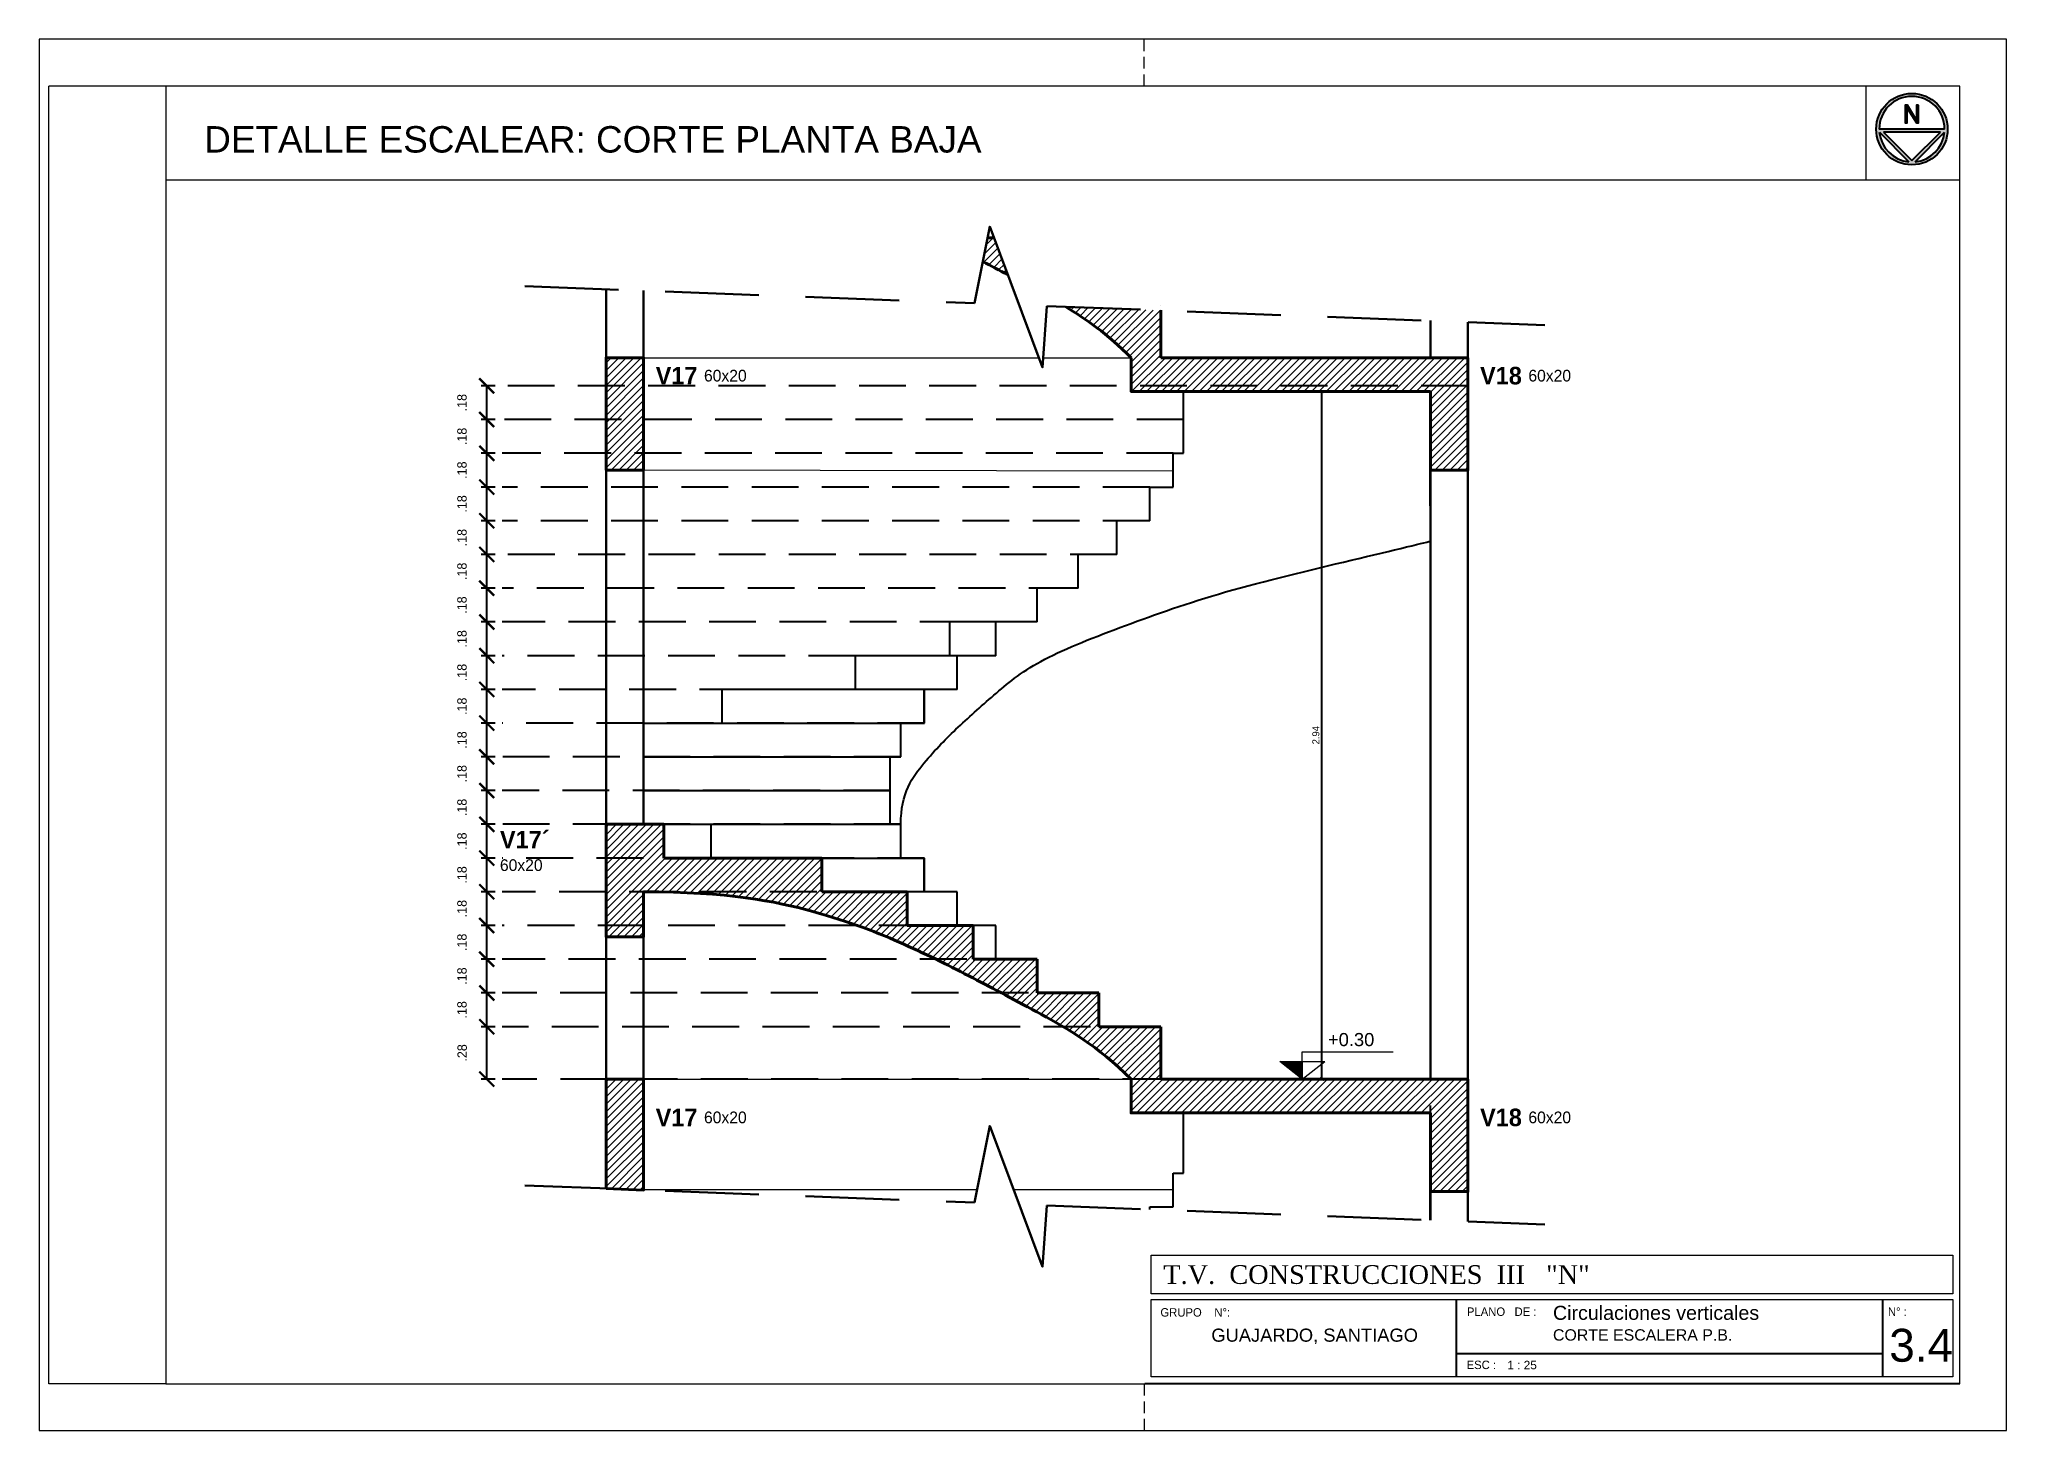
# Model space of a CAD drawing. Header units: millimetres. Extents: x -7 to 1246, y -1 to 1401.
# Drawn here: x 127.83 to 169.83, y -0.84 to 28.86 of the extents above; entities that cross this region are included whole.
import ezdxf
from ezdxf.enums import TextEntityAlignment as Align

# ---------------------------------------------------------------- set-up
doc = ezdxf.new("R2010")
doc.units = ezdxf.units.MM
doc.linetypes.add('DASHED2', pattern=[0.375, 0.25, -0.125])
doc.linetypes.add('HIDDEN', pattern=[0.375, 0.25, -0.125])
for name, color, linetype, lineweight in [('Anotaciones', 250, 'Continuous', 5), ('Columnas', 7, 'Continuous', 40), ('Cotas', 152, 'Continuous', 5), ('HATCH', 250, 'Continuous', 15), ('Muros', 7, 'Continuous', 30), ('Proyeccion', 252, 'HIDDEN', 13), ('Textos', 250, 'Continuous', 15), ('Vista', 252, 'Continuous', 13)]:
    doc.layers.add(name, color=color, linetype=linetype, lineweight=lineweight)
doc.layers.add('eJES', color=252, linetype='HIDDEN')
doc.layers.add('texto estructura', color=250, linetype='Continuous')
doc.styles.add('CENTURYGOTIC', font='GOTHIC.TTF')
doc.styles.add('Estilo_Generado_2', font='GOTHICB.TTF')
doc.styles.add('LOCALES', font='arial.ttf')
doc.styles.add('ROMAND', font='GOTHIC.TTF')
doc.styles.add('ROTULO', font='times.ttf')
doc.styles.get("Standard").update_dxf_attribs({"font": 'arial.ttf'})
doc.dimstyles.new('1 20', dxfattribs={"dimtxt": 0.15, "dimasz": 0.08, "dimexe": 0.03, "dimexo": 0.02, "dimgap": 0.05, "dimtad": 1, "dimlfac": 0.2, "dimzin": 4, "dimdsep": 46, "dimtxsty": 'CENTURYGOTIC', "dimblk": 'ARCHTICK', "dimcen": 0.06, "dimclrd": 256, "dimclre": 256, "dimclrt": 251, "dimadec": 0, "dimazin": 0, "dimtfac": 1, "dimtofl": 0, "dimtmove": 2, "dimatfit": 3, "dimldrblk": 'ARCHTICK', "dimfxl": 1, "dimtolj": 1, "dimtzin": 0, "dimarcsym": 0})
doc.dimstyles.new('Cota 1-100', dxfattribs={"dimtxt": 0.2, "dimasz": 0.1, "dimexe": 0.03, "dimexo": 0.02, "dimgap": 0.05, "dimtad": 0, "dimzin": 4, "dimdsep": 46, "dimtxsty": 'CENTURYGOTIC', "dimblk": 'ARCHTICK', "dimcen": 0.06, "dimclrd": 256, "dimclre": 256, "dimclrt": 256, "dimadec": 0, "dimazin": 0, "dimtfac": 1, "dimtofl": 0, "dimtmove": 2, "dimatfit": 3, "dimldrblk": 'ARCHTICK', "dimfxl": 1, "dimtolj": 1, "dimtzin": 0, "dimarcsym": 0})

msp = doc.modelspace()

# ---------------------------------------------------------------- texts
for s, height, style, p in [('T.V.  CONSTRUCCIONES  III   "N"', 0.4, 'ROTULO', (151.821, 2.297)), ('GRUPO    N°:', 0.18, 'ROMAND', (151.759, 1.599)), ('PLANO   DE :', 0.18, 'ROMAND', (158.303, 1.614)), ('Circulaciones verticales', 0.3, 'LOCALES', (160.14, 1.53)), ('N° :', 0.18, 'ROMAND', (167.291, 1.614)), ('GUAJARDO, SANTIAGO ', 0.28, 'LOCALES', (152.846, 1.063)), ('CORTE ESCALERA P.B.', 0.243, 'LOCALES', (160.14, 1.086)), ('3.4', 0.702, 'LOCALES', (167.319, 0.636)), ('ESC :          ', 0.18, 'ROMAND', (158.296, 0.479)), ('1 : 25', 0.18, 'LOCALES', (159.166, 0.475))]:
    msp.add_text(s, height=height, dxfattribs=dict(style=style)).set_placement(p)
at = {"layer": 'texto estructura', "linetype": 'Continuous', "char_height": 0.375, "attachment_point": 3, "line_spacing_factor": 0.97018, "style": 'Estilo_Generado_2'}
for s, insert in [('\\A1;V17{\\fCentury Gothic|b0|i0|c0|p34; \\H0.66667x;60x20}', (142.926, 21.873)), ('\\A1;V18{\\fCentury Gothic|b0|i0|c0|p34; \\H0.66667x;60x20}', (160.526, 21.873)), ('\\A1;\\pxql;V17´{\\fCentury Gothic|b0|i0|c0|p34;\\P\\H0.66667x;60x20}', (138.718, 11.968)), ('\\A1;V17{\\fCentury Gothic|b0|i0|c0|p34; \\H0.66667x;60x20}', (142.926, 6.039)), ('\\A1;V18{\\fCentury Gothic|b0|i0|c0|p34; \\H0.66667x;60x20}', (160.526, 6.039))]:
    msp.add_mtext(s, dxfattribs=dict(at, insert=insert))
at = {"layer": 'Textos', "insert": (131.346, 27.012), "char_height": 0.56404, "attachment_point": 1}
msp.add_mtext_dynamic_manual_height_columns('DETALLE ESCALEAR: CORTE PLANTA BAJA', width=26.07968, gutter_width=2.82, heights=[0], dxfattribs=at)

# ---------------------------------------------------------------- blocks, each defined once
blk = doc.blocks.new('_ArchTick')
at = {"color": 0, "linetype": 'ByBlock', "const_width": 0.15}
blk.add_lwpolyline([(-0.5, -0.5), (0.5, 0.5)], dxfattribs=at)
blk = doc.blocks.new('*D39')
at = {"layer": 'Cotas', "lineweight": -2, "transparency": 16777216}
for p, q in [((256.082, 224.84), (256.007, 224.84)), ((256.082, 224.66), (256.007, 224.66))]:
    blk.add_line(p, q, dxfattribs=at)
at = {"layer": 'Cotas', "color": 152, "lineweight": -2, "transparency": 16777216}
blk.add_line((256.037, 224.66), (256.037, 224.84), dxfattribs=at)
at = {"layer": 'Defpoints', "color": 0, "transparency": 16777216}
for p in [(256.037, 224.84), (256.102, 224.84), (256.102, 224.66)]:
    blk.add_point(p, dxfattribs=at)
at = {"layer": 'Cotas', "color": 152, "lineweight": -2, "transparency": 16777216, "xscale": 0.08, "yscale": 0.08, "zscale": 0.08}
for p, rotation in [((256.037, 224.84), 90), ((256.037, 224.66), 270)]:
    blk.add_blockref('_ArchTick', p, dxfattribs=dict(at, rotation=rotation))
at = {"layer": 'Cotas', "color": 152, "transparency": 16777216, "insert": (255.905, 224.75), "char_height": 0.1, "attachment_point": 5, "rotation": 90, "style": 'CENTURYGOTIC'}
blk.add_mtext('\\A1;{\\H0.5x;\\C256;.18}', dxfattribs=at)
blk = doc.blocks.new('*D40')
at = {"layer": 'Cotas', "lineweight": -2, "transparency": 16777216}
for p, q in [((256.082, 225.02), (256.007, 225.02)), ((256.082, 224.84), (256.007, 224.84))]:
    blk.add_line(p, q, dxfattribs=at)
at = {"layer": 'Cotas', "color": 152, "lineweight": -2, "transparency": 16777216}
blk.add_line((256.037, 224.84), (256.037, 225.02), dxfattribs=at)
at = {"layer": 'Defpoints', "color": 0, "transparency": 16777216}
for p in [(256.037, 225.02), (256.102, 225.02), (256.102, 224.84)]:
    blk.add_point(p, dxfattribs=at)
at = {"layer": 'Cotas', "color": 152, "lineweight": -2, "transparency": 16777216, "xscale": 0.08, "yscale": 0.08, "zscale": 0.08}
for p, rotation in [((256.037, 225.02), 90), ((256.037, 224.84), 270)]:
    blk.add_blockref('_ArchTick', p, dxfattribs=dict(at, rotation=rotation))
at = {"layer": 'Cotas', "color": 152, "transparency": 16777216, "insert": (255.905, 224.93), "char_height": 0.1, "attachment_point": 5, "rotation": 90, "style": 'CENTURYGOTIC'}
blk.add_mtext('\\A1;{\\H0.5x;\\C256;.18}', dxfattribs=at)
blk = doc.blocks.new('*D41')
at = {"layer": 'Cotas', "lineweight": -2, "transparency": 16777216}
for p, q in [((256.082, 225.2), (256.007, 225.2)), ((256.082, 225.02), (256.007, 225.02))]:
    blk.add_line(p, q, dxfattribs=at)
at = {"layer": 'Cotas', "color": 152, "lineweight": -2, "transparency": 16777216}
blk.add_line((256.037, 225.02), (256.037, 225.2), dxfattribs=at)
at = {"layer": 'Defpoints', "color": 0, "transparency": 16777216}
for p in [(256.037, 225.2), (256.102, 225.2), (256.102, 225.02)]:
    blk.add_point(p, dxfattribs=at)
at = {"layer": 'Cotas', "color": 152, "lineweight": -2, "transparency": 16777216, "xscale": 0.08, "yscale": 0.08, "zscale": 0.08}
for p, rotation in [((256.037, 225.2), 90), ((256.037, 225.02), 270)]:
    blk.add_blockref('_ArchTick', p, dxfattribs=dict(at, rotation=rotation))
at = {"layer": 'Cotas', "color": 152, "transparency": 16777216, "insert": (255.905, 225.11), "char_height": 0.1, "attachment_point": 5, "rotation": 90, "style": 'CENTURYGOTIC'}
blk.add_mtext('\\A1;{\\H0.5x;\\C256;.18}', dxfattribs=at)
blk = doc.blocks.new('*D42')
at = {"layer": 'Cotas', "lineweight": -2, "transparency": 16777216}
for p, q in [((256.082, 225.38), (256.007, 225.38)), ((256.082, 225.2), (256.007, 225.2))]:
    blk.add_line(p, q, dxfattribs=at)
at = {"layer": 'Cotas', "color": 152, "lineweight": -2, "transparency": 16777216}
blk.add_line((256.037, 225.2), (256.037, 225.38), dxfattribs=at)
at = {"layer": 'Defpoints', "color": 0, "transparency": 16777216}
for p in [(256.037, 225.38), (256.102, 225.38), (256.102, 225.2)]:
    blk.add_point(p, dxfattribs=at)
at = {"layer": 'Cotas', "color": 152, "lineweight": -2, "transparency": 16777216, "xscale": 0.08, "yscale": 0.08, "zscale": 0.08}
for p, rotation in [((256.037, 225.38), 90), ((256.037, 225.2), 270)]:
    blk.add_blockref('_ArchTick', p, dxfattribs=dict(at, rotation=rotation))
at = {"layer": 'Cotas', "color": 152, "transparency": 16777216, "insert": (255.905, 225.29), "char_height": 0.1, "attachment_point": 5, "rotation": 90, "style": 'CENTURYGOTIC'}
blk.add_mtext('\\A1;{\\H0.5x;\\C256;.18}', dxfattribs=at)
blk = doc.blocks.new('*D43')
at = {"layer": 'Cotas', "lineweight": -2, "transparency": 16777216}
for p, q in [((256.082, 225.56), (256.007, 225.56)), ((256.082, 225.38), (256.007, 225.38))]:
    blk.add_line(p, q, dxfattribs=at)
at = {"layer": 'Cotas', "color": 152, "lineweight": -2, "transparency": 16777216}
blk.add_line((256.037, 225.38), (256.037, 225.56), dxfattribs=at)
at = {"layer": 'Defpoints', "color": 0, "transparency": 16777216}
for p in [(256.037, 225.56), (256.102, 225.56), (256.102, 225.38)]:
    blk.add_point(p, dxfattribs=at)
at = {"layer": 'Cotas', "color": 152, "lineweight": -2, "transparency": 16777216, "xscale": 0.08, "yscale": 0.08, "zscale": 0.08}
for p, rotation in [((256.037, 225.56), 90), ((256.037, 225.38), 270)]:
    blk.add_blockref('_ArchTick', p, dxfattribs=dict(at, rotation=rotation))
at = {"layer": 'Cotas', "color": 152, "transparency": 16777216, "insert": (255.905, 225.47), "char_height": 0.1, "attachment_point": 5, "rotation": 90, "style": 'CENTURYGOTIC'}
blk.add_mtext('\\A1;{\\H0.5x;\\C256;.18}', dxfattribs=at)
blk = doc.blocks.new('*D44')
at = {"layer": 'Cotas', "lineweight": -2, "transparency": 16777216}
for p, q in [((256.082, 225.74), (256.007, 225.74)), ((256.082, 225.56), (256.007, 225.56))]:
    blk.add_line(p, q, dxfattribs=at)
at = {"layer": 'Cotas', "color": 152, "lineweight": -2, "transparency": 16777216}
blk.add_line((256.037, 225.56), (256.037, 225.74), dxfattribs=at)
at = {"layer": 'Defpoints', "color": 0, "transparency": 16777216}
for p in [(256.037, 225.74), (256.102, 225.74), (256.102, 225.56)]:
    blk.add_point(p, dxfattribs=at)
at = {"layer": 'Cotas', "color": 152, "lineweight": -2, "transparency": 16777216, "xscale": 0.08, "yscale": 0.08, "zscale": 0.08}
for p, rotation in [((256.037, 225.74), 90), ((256.037, 225.56), 270)]:
    blk.add_blockref('_ArchTick', p, dxfattribs=dict(at, rotation=rotation))
at = {"layer": 'Cotas', "color": 152, "transparency": 16777216, "insert": (255.905, 225.65), "char_height": 0.1, "attachment_point": 5, "rotation": 90, "style": 'CENTURYGOTIC'}
blk.add_mtext('\\A1;{\\H0.5x;\\C256;.18}', dxfattribs=at)
blk = doc.blocks.new('*D45')
at = {"layer": 'Cotas', "lineweight": -2, "transparency": 16777216}
for p, q in [((256.082, 225.92), (256.007, 225.92)), ((256.082, 225.74), (256.007, 225.74))]:
    blk.add_line(p, q, dxfattribs=at)
at = {"layer": 'Cotas', "color": 152, "lineweight": -2, "transparency": 16777216}
blk.add_line((256.037, 225.74), (256.037, 225.92), dxfattribs=at)
at = {"layer": 'Defpoints', "color": 0, "transparency": 16777216}
for p in [(256.037, 225.92), (256.102, 225.92), (256.102, 225.74)]:
    blk.add_point(p, dxfattribs=at)
at = {"layer": 'Cotas', "color": 152, "lineweight": -2, "transparency": 16777216, "xscale": 0.08, "yscale": 0.08, "zscale": 0.08}
for p, rotation in [((256.037, 225.92), 90), ((256.037, 225.74), 270)]:
    blk.add_blockref('_ArchTick', p, dxfattribs=dict(at, rotation=rotation))
at = {"layer": 'Cotas', "color": 152, "transparency": 16777216, "insert": (255.905, 225.83), "char_height": 0.1, "attachment_point": 5, "rotation": 90, "style": 'CENTURYGOTIC'}
blk.add_mtext('\\A1;{\\H0.5x;\\C256;.18}', dxfattribs=at)
blk = doc.blocks.new('*D46')
at = {"layer": 'Cotas', "lineweight": -2, "transparency": 16777216}
for p, q in [((256.082, 226.1), (256.007, 226.1)), ((256.082, 225.92), (256.007, 225.92))]:
    blk.add_line(p, q, dxfattribs=at)
at = {"layer": 'Cotas', "color": 152, "lineweight": -2, "transparency": 16777216}
blk.add_line((256.037, 225.92), (256.037, 226.1), dxfattribs=at)
at = {"layer": 'Defpoints', "color": 0, "transparency": 16777216}
for p in [(256.037, 226.1), (256.102, 226.1), (256.102, 225.92)]:
    blk.add_point(p, dxfattribs=at)
at = {"layer": 'Cotas', "color": 152, "lineweight": -2, "transparency": 16777216, "xscale": 0.08, "yscale": 0.08, "zscale": 0.08}
for p, rotation in [((256.037, 226.1), 90), ((256.037, 225.92), 270)]:
    blk.add_blockref('_ArchTick', p, dxfattribs=dict(at, rotation=rotation))
at = {"layer": 'Cotas', "color": 152, "transparency": 16777216, "insert": (255.905, 226.01), "char_height": 0.1, "attachment_point": 5, "rotation": 90, "style": 'CENTURYGOTIC'}
blk.add_mtext('\\A1;{\\H0.5x;\\C256;.18}', dxfattribs=at)
blk = doc.blocks.new('*D47')
at = {"layer": 'Cotas', "lineweight": -2, "transparency": 16777216}
for p, q in [((256.082, 226.28), (256.007, 226.28)), ((256.082, 226.1), (256.007, 226.1))]:
    blk.add_line(p, q, dxfattribs=at)
at = {"layer": 'Cotas', "color": 152, "lineweight": -2, "transparency": 16777216}
blk.add_line((256.037, 226.1), (256.037, 226.28), dxfattribs=at)
at = {"layer": 'Defpoints', "color": 0, "transparency": 16777216}
for p in [(256.037, 226.28), (256.102, 226.28), (256.102, 226.1)]:
    blk.add_point(p, dxfattribs=at)
at = {"layer": 'Cotas', "color": 152, "lineweight": -2, "transparency": 16777216, "xscale": 0.08, "yscale": 0.08, "zscale": 0.08}
for p, rotation in [((256.037, 226.28), 90), ((256.037, 226.1), 270)]:
    blk.add_blockref('_ArchTick', p, dxfattribs=dict(at, rotation=rotation))
at = {"layer": 'Cotas', "color": 152, "transparency": 16777216, "insert": (255.905, 226.19), "char_height": 0.1, "attachment_point": 5, "rotation": 90, "style": 'CENTURYGOTIC'}
blk.add_mtext('\\A1;{\\H0.5x;\\C256;.18}', dxfattribs=at)
blk = doc.blocks.new('*D48')
at = {"layer": 'Cotas', "lineweight": -2, "transparency": 16777216}
for p, q in [((256.082, 226.46), (256.007, 226.46)), ((256.082, 226.28), (256.007, 226.28))]:
    blk.add_line(p, q, dxfattribs=at)
at = {"layer": 'Cotas', "color": 152, "lineweight": -2, "transparency": 16777216}
blk.add_line((256.037, 226.28), (256.037, 226.46), dxfattribs=at)
at = {"layer": 'Defpoints', "color": 0, "transparency": 16777216}
for p in [(256.037, 226.46), (256.102, 226.46), (256.102, 226.28)]:
    blk.add_point(p, dxfattribs=at)
at = {"layer": 'Cotas', "color": 152, "lineweight": -2, "transparency": 16777216, "xscale": 0.08, "yscale": 0.08, "zscale": 0.08}
for p, rotation in [((256.037, 226.46), 90), ((256.037, 226.28), 270)]:
    blk.add_blockref('_ArchTick', p, dxfattribs=dict(at, rotation=rotation))
at = {"layer": 'Cotas', "color": 152, "transparency": 16777216, "insert": (255.905, 226.37), "char_height": 0.1, "attachment_point": 5, "rotation": 90, "style": 'CENTURYGOTIC'}
blk.add_mtext('\\A1;{\\H0.5x;\\C256;.18}', dxfattribs=at)
blk = doc.blocks.new('*D49')
at = {"layer": 'Cotas', "lineweight": -2, "transparency": 16777216}
for p, q in [((256.082, 226.64), (256.007, 226.64)), ((256.082, 226.46), (256.007, 226.46))]:
    blk.add_line(p, q, dxfattribs=at)
at = {"layer": 'Cotas', "color": 152, "lineweight": -2, "transparency": 16777216}
blk.add_line((256.037, 226.46), (256.037, 226.64), dxfattribs=at)
at = {"layer": 'Defpoints', "color": 0, "transparency": 16777216}
for p in [(256.037, 226.64), (256.102, 226.64), (256.102, 226.46)]:
    blk.add_point(p, dxfattribs=at)
at = {"layer": 'Cotas', "color": 152, "lineweight": -2, "transparency": 16777216, "xscale": 0.08, "yscale": 0.08, "zscale": 0.08}
for p, rotation in [((256.037, 226.64), 90), ((256.037, 226.46), 270)]:
    blk.add_blockref('_ArchTick', p, dxfattribs=dict(at, rotation=rotation))
at = {"layer": 'Cotas', "color": 152, "transparency": 16777216, "insert": (255.905, 226.55), "char_height": 0.1, "attachment_point": 5, "rotation": 90, "style": 'CENTURYGOTIC'}
blk.add_mtext('\\A1;{\\H0.5x;\\C256;.18}', dxfattribs=at)
blk = doc.blocks.new('*D50')
at = {"layer": 'Cotas', "lineweight": -2, "transparency": 16777216}
for p, q in [((256.082, 226.82), (256.007, 226.82)), ((256.082, 226.64), (256.007, 226.64))]:
    blk.add_line(p, q, dxfattribs=at)
at = {"layer": 'Cotas', "color": 152, "lineweight": -2, "transparency": 16777216}
blk.add_line((256.037, 226.64), (256.037, 226.82), dxfattribs=at)
at = {"layer": 'Defpoints', "color": 0, "transparency": 16777216}
for p in [(256.037, 226.82), (256.102, 226.82), (256.102, 226.64)]:
    blk.add_point(p, dxfattribs=at)
at = {"layer": 'Cotas', "color": 152, "lineweight": -2, "transparency": 16777216, "xscale": 0.08, "yscale": 0.08, "zscale": 0.08}
for p, rotation in [((256.037, 226.82), 90), ((256.037, 226.64), 270)]:
    blk.add_blockref('_ArchTick', p, dxfattribs=dict(at, rotation=rotation))
at = {"layer": 'Cotas', "color": 152, "transparency": 16777216, "insert": (255.905, 226.73), "char_height": 0.1, "attachment_point": 5, "rotation": 90, "style": 'CENTURYGOTIC'}
blk.add_mtext('\\A1;{\\H0.5x;\\C256;.18}', dxfattribs=at)
blk = doc.blocks.new('*D51')
at = {"layer": 'Cotas', "lineweight": -2, "transparency": 16777216}
for p, q in [((256.082, 227), (256.007, 227)), ((256.082, 226.82), (256.007, 226.82))]:
    blk.add_line(p, q, dxfattribs=at)
at = {"layer": 'Cotas', "color": 152, "lineweight": -2, "transparency": 16777216}
blk.add_line((256.037, 226.82), (256.037, 227), dxfattribs=at)
at = {"layer": 'Defpoints', "color": 0, "transparency": 16777216}
for p in [(256.037, 227), (256.102, 227), (256.102, 226.82)]:
    blk.add_point(p, dxfattribs=at)
at = {"layer": 'Cotas', "color": 152, "lineweight": -2, "transparency": 16777216, "xscale": 0.08, "yscale": 0.08, "zscale": 0.08}
for p, rotation in [((256.037, 227), 90), ((256.037, 226.82), 270)]:
    blk.add_blockref('_ArchTick', p, dxfattribs=dict(at, rotation=rotation))
at = {"layer": 'Cotas', "color": 152, "transparency": 16777216, "insert": (255.905, 226.91), "char_height": 0.1, "attachment_point": 5, "rotation": 90, "style": 'CENTURYGOTIC'}
blk.add_mtext('\\A1;{\\H0.5x;\\C256;.18}', dxfattribs=at)
blk = doc.blocks.new('*D52')
at = {"layer": 'Cotas', "lineweight": -2, "transparency": 16777216}
for p, q in [((256.082, 227.18), (256.007, 227.18)), ((256.082, 227), (256.007, 227))]:
    blk.add_line(p, q, dxfattribs=at)
at = {"layer": 'Cotas', "color": 152, "lineweight": -2, "transparency": 16777216}
blk.add_line((256.037, 227), (256.037, 227.18), dxfattribs=at)
at = {"layer": 'Defpoints', "color": 0, "transparency": 16777216}
for p in [(256.037, 227.18), (256.102, 227.18), (256.102, 227)]:
    blk.add_point(p, dxfattribs=at)
at = {"layer": 'Cotas', "color": 152, "lineweight": -2, "transparency": 16777216, "xscale": 0.08, "yscale": 0.08, "zscale": 0.08}
for p, rotation in [((256.037, 227.18), 90), ((256.037, 227), 270)]:
    blk.add_blockref('_ArchTick', p, dxfattribs=dict(at, rotation=rotation))
at = {"layer": 'Cotas', "color": 152, "transparency": 16777216, "insert": (255.905, 227.09), "char_height": 0.1, "attachment_point": 5, "rotation": 90, "style": 'CENTURYGOTIC'}
blk.add_mtext('\\A1;{\\H0.5x;\\C256;.18}', dxfattribs=at)
blk = doc.blocks.new('*D53')
at = {"layer": 'Cotas', "lineweight": -2, "transparency": 16777216}
for p, q in [((256.082, 227.36), (256.007, 227.36)), ((256.082, 227.18), (256.007, 227.18))]:
    blk.add_line(p, q, dxfattribs=at)
at = {"layer": 'Cotas', "color": 152, "lineweight": -2, "transparency": 16777216}
blk.add_line((256.037, 227.18), (256.037, 227.36), dxfattribs=at)
at = {"layer": 'Defpoints', "color": 0, "transparency": 16777216}
for p in [(256.037, 227.36), (256.102, 227.36), (256.102, 227.18)]:
    blk.add_point(p, dxfattribs=at)
at = {"layer": 'Cotas', "color": 152, "lineweight": -2, "transparency": 16777216, "xscale": 0.08, "yscale": 0.08, "zscale": 0.08}
for p, rotation in [((256.037, 227.36), 90), ((256.037, 227.18), 270)]:
    blk.add_blockref('_ArchTick', p, dxfattribs=dict(at, rotation=rotation))
at = {"layer": 'Cotas', "color": 152, "transparency": 16777216, "insert": (255.905, 227.27), "char_height": 0.1, "attachment_point": 5, "rotation": 90, "style": 'CENTURYGOTIC'}
blk.add_mtext('\\A1;{\\H0.5x;\\C256;.18}', dxfattribs=at)
blk = doc.blocks.new('*D54')
at = {"layer": 'Cotas', "lineweight": -2, "transparency": 16777216}
for p, q in [((256.082, 227.54), (256.007, 227.54)), ((256.082, 227.36), (256.007, 227.36))]:
    blk.add_line(p, q, dxfattribs=at)
at = {"layer": 'Cotas', "color": 152, "lineweight": -2, "transparency": 16777216}
blk.add_line((256.037, 227.36), (256.037, 227.54), dxfattribs=at)
at = {"layer": 'Defpoints', "color": 0, "transparency": 16777216}
for p in [(256.037, 227.54), (256.102, 227.54), (256.102, 227.36)]:
    blk.add_point(p, dxfattribs=at)
at = {"layer": 'Cotas', "color": 152, "lineweight": -2, "transparency": 16777216, "xscale": 0.08, "yscale": 0.08, "zscale": 0.08}
for p, rotation in [((256.037, 227.54), 90), ((256.037, 227.36), 270)]:
    blk.add_blockref('_ArchTick', p, dxfattribs=dict(at, rotation=rotation))
at = {"layer": 'Cotas', "color": 152, "transparency": 16777216, "insert": (255.905, 227.45), "char_height": 0.1, "attachment_point": 5, "rotation": 90, "style": 'CENTURYGOTIC'}
blk.add_mtext('\\A1;{\\H0.5x;\\C256;.18}', dxfattribs=at)
blk = doc.blocks.new('*D55')
at = {"layer": 'Cotas', "lineweight": -2, "transparency": 16777216}
for p, q in [((256.082, 227.72), (256.007, 227.72)), ((256.082, 227.54), (256.007, 227.54))]:
    blk.add_line(p, q, dxfattribs=at)
at = {"layer": 'Cotas', "color": 152, "lineweight": -2, "transparency": 16777216}
blk.add_line((256.037, 227.54), (256.037, 227.72), dxfattribs=at)
at = {"layer": 'Defpoints', "color": 0, "transparency": 16777216}
for p in [(256.037, 227.72), (256.102, 227.72), (256.102, 227.54)]:
    blk.add_point(p, dxfattribs=at)
at = {"layer": 'Cotas', "color": 152, "lineweight": -2, "transparency": 16777216, "xscale": 0.08, "yscale": 0.08, "zscale": 0.08}
for p, rotation in [((256.037, 227.72), 90), ((256.037, 227.54), 270)]:
    blk.add_blockref('_ArchTick', p, dxfattribs=dict(at, rotation=rotation))
at = {"layer": 'Cotas', "color": 152, "transparency": 16777216, "insert": (255.905, 227.63), "char_height": 0.1, "attachment_point": 5, "rotation": 90, "style": 'CENTURYGOTIC'}
blk.add_mtext('\\A1;{\\H0.5x;\\C256;.18}', dxfattribs=at)
blk = doc.blocks.new('*D56')
at = {"layer": 'Cotas', "lineweight": -2, "transparency": 16777216}
for p, q in [((256.082, 227.9), (256.007, 227.9)), ((256.082, 227.72), (256.007, 227.72))]:
    blk.add_line(p, q, dxfattribs=at)
at = {"layer": 'Cotas', "color": 152, "lineweight": -2, "transparency": 16777216}
blk.add_line((256.037, 227.72), (256.037, 227.9), dxfattribs=at)
at = {"layer": 'Defpoints', "color": 0, "transparency": 16777216}
for p in [(256.037, 227.9), (256.102, 227.9), (256.102, 227.72)]:
    blk.add_point(p, dxfattribs=at)
at = {"layer": 'Cotas', "color": 152, "lineweight": -2, "transparency": 16777216, "xscale": 0.08, "yscale": 0.08, "zscale": 0.08}
for p, rotation in [((256.037, 227.9), 90), ((256.037, 227.72), 270)]:
    blk.add_blockref('_ArchTick', p, dxfattribs=dict(at, rotation=rotation))
at = {"layer": 'Cotas', "color": 152, "transparency": 16777216, "insert": (255.905, 227.81), "char_height": 0.1, "attachment_point": 5, "rotation": 90, "style": 'CENTURYGOTIC'}
blk.add_mtext('\\A1;{\\H0.5x;\\C256;.18}', dxfattribs=at)
blk = doc.blocks.new('*D57')
at = {"layer": 'Cotas', "lineweight": -2, "transparency": 16777216}
for p, q in [((256.082, 228.08), (256.007, 228.08)), ((256.082, 227.9), (256.007, 227.9))]:
    blk.add_line(p, q, dxfattribs=at)
at = {"layer": 'Cotas', "color": 152, "lineweight": -2, "transparency": 16777216}
blk.add_line((256.037, 227.9), (256.037, 228.08), dxfattribs=at)
at = {"layer": 'Defpoints', "color": 0, "transparency": 16777216}
for p in [(256.037, 228.08), (256.102, 228.08), (256.102, 227.9)]:
    blk.add_point(p, dxfattribs=at)
at = {"layer": 'Cotas', "color": 152, "lineweight": -2, "transparency": 16777216, "xscale": 0.08, "yscale": 0.08, "zscale": 0.08}
for p, rotation in [((256.037, 228.08), 90), ((256.037, 227.9), 270)]:
    blk.add_blockref('_ArchTick', p, dxfattribs=dict(at, rotation=rotation))
at = {"layer": 'Cotas', "color": 152, "transparency": 16777216, "insert": (255.905, 227.99), "char_height": 0.1, "attachment_point": 5, "rotation": 90, "style": 'CENTURYGOTIC'}
blk.add_mtext('\\A1;{\\H0.5x;\\C256;.18}', dxfattribs=at)
blk = doc.blocks.new('*D38')
at = {"layer": 'Cotas', "lineweight": -2, "transparency": 16777216}
for p, q in [((256.082, 224.66), (256.007, 224.66)), ((256.082, 224.38), (256.007, 224.38))]:
    blk.add_line(p, q, dxfattribs=at)
at = {"layer": 'Cotas', "color": 152, "lineweight": -2, "transparency": 16777216}
blk.add_line((256.037, 224.38), (256.037, 224.66), dxfattribs=at)
at = {"layer": 'Defpoints', "color": 0, "transparency": 16777216}
for p in [(256.037, 224.66), (256.102, 224.66), (256.102, 224.38)]:
    blk.add_point(p, dxfattribs=at)
at = {"layer": 'Cotas', "color": 152, "lineweight": -2, "transparency": 16777216, "xscale": 0.08, "yscale": 0.08, "zscale": 0.08}
for p, rotation in [((256.037, 224.66), 90), ((256.037, 224.38), 270)]:
    blk.add_blockref('_ArchTick', p, dxfattribs=dict(at, rotation=rotation))
at = {"layer": 'Cotas', "color": 152, "transparency": 16777216, "insert": (255.906, 224.52), "char_height": 0.1, "attachment_point": 5, "rotation": 90, "style": 'CENTURYGOTIC'}
blk.add_mtext('\\A1;{\\H0.5x;\\C256;.28}', dxfattribs=at)
blk = doc.blocks.new('ca_norte11')
at = {"layer": 'HATCH'}
h = blk.add_hatch(color=256, dxfattribs=at)
h.dxf.hatch_style = 1
h.paths.add_polyline_path([(14.2, -89.4), (10.3, -89.4), (10.3, -121), (-9.5, -89.4), (-14, -89.4), (-14, -127.2), (-10.1, -127.2), (-10.1, -95.6), (9.7, -127.2), (14.2, -127.2)], flags=0)
h.paths.add_polyline_path([(-76.2, -76.2, 1), (76.2, -76.2, 1)])
h.paths.add_polyline_path([(-60.9, -69.9), (0, -9), (60.9, -69.9)], flags=16)
h.paths.add_polyline_path([(69.9, -76.2, -1), (-69.9, -76.2)], flags=16)
h.paths.add_polyline_path([(14.2, -89.4), (14.2, -127.2), (9.7, -127.2), (-10.1, -95.6), (-10.1, -127.2), (-14, -127.2), (-14, -89.4), (-9.5, -89.4), (10.3, -121), (10.3, -89.4)], flags=0)
h.paths.add_polyline_path([(6.7, -6.7, -0.359245), (69.5, -69.5)], flags=16)
h.paths.add_polyline_path([(-69.5, -69.5, -0.359245), (-6.7, -6.7)], flags=16)
at = {"layer": 'HATCH', "true_color": 0x000000}
h = blk.add_hatch(dxfattribs=at)
h.set_pattern_fill('ANSI31', color=18, scale=0.016)
h.paths.add_polyline_path([(14.2, -89.4), (10.3, -89.4), (10.3, -121), (-9.5, -89.4), (-14, -89.4), (-14, -127.2), (-10.1, -127.2), (-10.1, -95.6), (9.7, -127.2), (14.2, -127.2)])
for p, q in [((-6.7, -6.7), (-69.5, -69.5)), ((0, -9), (-60.9, -69.9)), ((60.9, -69.9), (0, -9)), ((69.5, -69.5), (6.7, -6.7)), ((-69.9, -76.2), (69.9, -76.2)), ((-60.9, -69.9), (60.9, -69.9))]:
    blk.add_line(p, q)
blk.add_lwpolyline([(-14, -127.2), (-10.1, -127.2), (-10.1, -95.6), (9.7, -127.2), (14.2, -127.2), (14.2, -89.4), (10.3, -89.4), (10.3, -121), (-9.5, -89.4), (-14, -89.4)], close=True)
blk.add_circle((0, -76.2), 76.2)
for start, end in [(95.4788, 174.5212), (5.4788, 84.5212), (180, 0)]:
    blk.add_arc((0, -76.2), 69.9, start, end)
blk = doc.blocks.new('*D497')
at = {"layer": 'Cotas', "lineweight": -2, "transparency": 16777216}
for p, q in [((154.615, 21.35), (155.236, 21.35)), ((155.206, 6.67), (155.206, 21.35)), ((154.354, 6.67), (155.236, 6.67))]:
    blk.add_line(p, q, dxfattribs=at)
at = {"layer": 'Defpoints', "color": 0, "transparency": 16777216}
for p in [(154.595, 21.35), (155.206, 21.35), (154.334, 6.67)]:
    blk.add_point(p, dxfattribs=at)
at = {"layer": 'Cotas', "lineweight": -2, "transparency": 16777216, "xscale": 0.08, "yscale": 0.08, "zscale": 0.08}
for p, rotation in [((155.206, 21.35), 90), ((155.206, 6.67), 270)]:
    blk.add_blockref('_ArchTick', p, dxfattribs=dict(at, rotation=rotation))
at = {"layer": 'Cotas', "color": 251, "transparency": 16777216, "insert": (155.078, 14.01), "char_height": 0.15, "attachment_point": 5, "rotation": 90, "style": 'CENTURYGOTIC'}
blk.add_mtext('\\A1;2.94', dxfattribs=at)
blk = doc.blocks.new('Cota de nivel corte')
h = blk.add_hatch(color=256)
h.dxf.hatch_style = 1
h.paths.add_polyline_path([(0, 0.535), (-0.683, 0.535), (0, 0)])
for p, q in [((0, 0.535), (0, 0.834)), ((0, 0.834), (2.775, 0.834)), ((0, 0), (-0.683, 0.535)), ((-0.683, 0.535), (0.683, 0.535)), ((0, 0), (0.683, 0.535)), ((0, 0.535), (0, 0))]:
    blk.add_line(p, q)
blk.add_attdef('NIVEL', text='', height=0.4).set_placement((1.49, 1.005), align=Align.CENTER)
blk = doc.blocks.new('escccc')
at = {"layer": 'HATCH', "true_color": 0x000000, "transparency": 33554687}
h = blk.add_hatch(dxfattribs=at)
h.set_pattern_fill('ANSI31', color=18, scale=0.0089)
edge = h.paths.add_edge_path()
edge.add_line((259.634, 224.66), (259.304, 224.66))
edge.add_line((259.304, 224.66), (259.304, 224.84))
edge.add_line((259.304, 224.84), (258.974, 224.84))
edge.add_line((258.974, 224.84), (258.974, 225.02))
edge.add_line((258.974, 225.02), (258.633, 225.02))
edge.add_line((258.633, 225.02), (258.633, 225.2))
edge.add_line((258.633, 225.2), (258.281, 225.2))
edge.add_line((258.281, 225.2), (258.281, 225.38))
edge.add_line((258.281, 225.38), (257.826, 225.38))
edge.add_line((257.826, 225.38), (257.826, 225.56))
edge.add_line((257.826, 225.56), (256.983, 225.56))
edge.add_line((256.983, 225.56), (256.983, 225.74))
edge.add_line((256.983, 225.74), (256.874, 225.74))
edge.add_line((256.874, 225.74), (256.674, 225.74))
edge.add_line((256.674, 225.74), (256.674, 225.14))
edge.add_line((256.674, 225.14), (256.874, 225.14))
edge.add_line((256.874, 225.14), (256.874, 225.38))
edge.add_spline(control_points=[(256.874, 225.38), (257.325, 225.38), (257.826, 225.28), (258.281, 225.1), (258.633, 224.92), (258.974, 224.74), (259.296, 224.56), (259.476, 224.38)], knot_values=[0, 0, 0, 0, 1, 2, 3, 4, 5, 5, 5, 5], degree=3, periodic=0)
edge.add_line((259.476, 224.38), (259.476, 224.2))
edge.add_line((259.476, 224.2), (261.074, 224.2))
edge.add_line((261.074, 224.2), (261.074, 223.78))
edge.add_line((261.074, 223.78), (261.274, 223.78))
edge.add_line((261.274, 223.78), (261.274, 224.38))
edge.add_line((261.274, 224.38), (261.074, 224.38))
edge.add_line((261.074, 224.38), (259.634, 224.38))
edge.add_line((259.634, 224.38), (259.634, 224.66))
edge = h.paths.add_edge_path()
edge.add_line((261.274, 228.23), (259.634, 228.23))
edge.add_line((259.634, 228.23), (259.634, 228.483))
edge.add_line((259.634, 228.483), (259.127, 228.502))
edge.add_spline(control_points=[(259.127, 228.502), (259.233, 228.438), (259.35, 228.357), (259.476, 228.23)], knot_values=[0, 0, 0, 0, 0.701001, 0.701001, 0.701001, 0.701001], degree=3, periodic=0)
edge.add_line((259.476, 228.23), (259.476, 228.05))
edge.add_line((259.476, 228.05), (261.074, 228.05))
edge.add_line((261.074, 228.05), (261.074, 227.63))
edge.add_line((261.074, 227.63), (261.274, 227.63))
edge.add_line((261.274, 227.63), (261.274, 228.23))
edge = h.paths.add_edge_path()
edge.add_line((258.745, 228.87), (258.71, 228.87))
edge.add_line((258.71, 228.87), (258.685, 228.743))
edge.add_spline(control_points=[(258.685, 228.743), (258.729, 228.72), (258.773, 228.696), (258.819, 228.672)], knot_values=[1.465255, 1.465255, 1.465255, 1.465255, 1.846333, 1.846333, 1.846333, 1.846333], degree=3, periodic=0)
edge.add_line((258.819, 228.672), (258.745, 228.87))
h.paths.add_polyline_path([(256.874, 228.23), (256.674, 228.23), (256.674, 227.63), (256.874, 227.63)])
h = blk.add_hatch(dxfattribs=at)
h.set_pattern_fill('ANSI31', color=18, scale=0.0089)
h.paths.add_polyline_path([(256.874, 224.38), (256.674, 224.38), (256.675, 223.796), (256.874, 223.788)])
at = {"linetype": 'DASHED2', "lineweight": 30, "ltscale": 2}
for p, q in [((256.24, 228.612), (258.64, 228.521)), ((259.026, 228.506), (261.684, 228.404)), ((256.24, 223.813), (258.64, 223.721)), ((259.026, 223.706), (261.684, 223.605))]:
    blk.add_line(p, q, dxfattribs=at)
for p, q in [((259.634, 228.51), (259.634, 228.51)), ((259.634, 228.23), (259.634, 228.483)), ((259.756, 227.72), (259.756, 228.05)), ((261.073, 228.05), (261.073, 227.8)), ((259.757, 227.8), (259.756, 227.8)), ((261.073, 227.44), (261.073, 227.8)), ((259.701, 227.54), (259.701, 227.72)), ((259.701, 227.72), (259.756, 227.72)), ((261.074, 227.729), (261.073, 227.729)), ((261.074, 227.26), (261.074, 227.729)), ((259.576, 227.36), (259.576, 227.54)), ((259.576, 227.54), (259.701, 227.54)), ((259.576, 227.36), (259.4, 227.36)), ((259.4, 227.18), (259.4, 227.36)), ((259.4, 227.18), (259.193, 227.18)), ((259.193, 227), (259.193, 227.18)), ((259.193, 227), (258.974, 227)), ((258.974, 226.82), (258.974, 227)), ((258.508, 226.64), (258.508, 226.82)), ((258.974, 226.82), (258.508, 226.82)), ((258.755, 226.64), (258.755, 226.82)), ((258.005, 226.46), (258.005, 226.64)), ((258.755, 226.64), (258.005, 226.64)), ((258.548, 226.46), (258.548, 226.64)), ((257.294, 226.28), (257.294, 226.46)), ((258.548, 226.46), (257.294, 226.46)), ((258.372, 226.28), (258.372, 226.46)), ((258.373, 226.28), (258.373, 226.46)), ((256.874, 226.109), (256.874, 226.289)), ((256.874, 225.74), (256.874, 226.289)), ((256.874, 226.28), (258.373, 226.28)), ((258.247, 226.1), (258.247, 226.28)), ((258.247, 226.1), (258.247, 226.28)), ((256.874, 225.92), (256.874, 226.109)), ((256.874, 226.1), (258.247, 226.1)), ((258.19, 225.74), (258.19, 226.1)), ((258.191, 225.74), (258.191, 226.1)), ((256.874, 225.74), (256.874, 225.92)), ((256.874, 225.92), (258.191, 225.92)), ((256.983, 225.74), (258.247, 225.74)), ((257.234, 225.56), (257.234, 225.74)), ((258.247, 225.56), (258.247, 225.74)), ((258.247, 225.56), (258.247, 225.74)), ((257.826, 225.56), (258.373, 225.56)), ((258.372, 225.38), (258.372, 225.56)), ((258.373, 225.38), (258.373, 225.56)), ((258.548, 225.38), (258.281, 225.38)), ((258.548, 225.2), (258.548, 225.38)), ((258.755, 225.2), (258.633, 225.2)), ((258.755, 225.02), (258.755, 225.2)), ((259.634, 224.66), (259.634, 224.66)), ((259.634, 224.38), (259.634, 224.66)), ((259.756, 223.879), (259.756, 224.2)), ((261.073, 224.239), (261.073, 223.95)), ((259.701, 223.699), (259.701, 223.879)), ((259.701, 223.879), (259.756, 223.879)), ((259.757, 223.95), (259.756, 223.95)), ((261.073, 223.628), (261.073, 223.95)), ((261.074, 223.879), (261.073, 223.879)), ((261.074, 223.628), (261.074, 223.879)), ((259.576, 223.685), (259.576, 223.699)), ((259.576, 223.699), (259.701, 223.699))]:
    blk.add_line(p, q)
at = {"lineweight": 30}
for points in [[(258.64, 228.521), (258.722, 228.93), (259.004, 228.178), (259.026, 228.506)], [(258.64, 223.721), (258.722, 224.13), (259.004, 223.379), (259.026, 223.706)]]:
    blk.add_lwpolyline(points, dxfattribs=at)
blk.add_open_spline([(258.247, 225.74), (258.247, 225.906), (258.373, 226.081), (258.548, 226.257), (258.755, 226.441), (258.974, 226.621), (259.44, 226.801), (259.943, 226.981), (260.672, 227.154), (261.074, 227.251), (261.074, 227.251)], degree=3)
at = {"layer": 'Columnas'}
for p, q in [((258.745, 228.87), (258.71, 228.87)), ((259.634, 228.23), (259.634, 228.483)), ((256.874, 225.74), (256.983, 225.74)), ((256.983, 225.56), (256.983, 225.74)), ((257.826, 225.56), (256.983, 225.56)), ((257.826, 225.38), (257.826, 225.56)), ((258.281, 225.38), (257.826, 225.38)), ((258.281, 225.2), (258.281, 225.38)), ((258.633, 225.2), (258.281, 225.2)), ((258.633, 225.02), (258.633, 225.2)), ((258.974, 225.02), (258.633, 225.02)), ((258.974, 224.84), (258.974, 225.02)), ((259.304, 224.84), (258.974, 224.84)), ((259.304, 224.66), (259.304, 224.84)), ((259.634, 224.66), (259.304, 224.66)), ((259.634, 224.38), (259.634, 224.66)), ((259.634, 224.38), (259.634, 224.38))]:
    blk.add_line(p, q, dxfattribs=at)
for points in [[(256.674, 227.63), (256.874, 227.63), (256.874, 228.23), (256.674, 228.23)], [(256.674, 225.74), (256.874, 225.74), (256.874, 225.74), (256.674, 225.74)], [(256.675, 223.796), (256.874, 223.788), (256.874, 224.38), (256.674, 224.38)]]:
    blk.add_lwpolyline(points, close=True, dxfattribs=at)
for points in [[(259.476, 228.23), (259.476, 228.05), (261.074, 228.05)], [(261.274, 228.23), (259.634, 228.23)], [(261.074, 228.05), (261.074, 227.63), (261.274, 227.63), (261.274, 228.23)], [(256.674, 225.74), (256.674, 225.14), (256.874, 225.14), (256.874, 225.38)], [(259.476, 224.38), (259.476, 224.2), (261.074, 224.2)], [(261.274, 224.38), (259.634, 224.38)], [(261.074, 224.2), (261.074, 223.78), (261.274, 223.78), (261.274, 224.38)]]:
    blk.add_lwpolyline(points, dxfattribs=at)
for points in [[(258.819, 228.672), (258.773, 228.696), (258.729, 228.72), (258.685, 228.743)], [(259.476, 228.23), (259.35, 228.357), (259.233, 228.438), (259.127, 228.502)], [(259.476, 224.38), (259.296, 224.56), (258.974, 224.74), (258.633, 224.92), (258.281, 225.1), (257.826, 225.28), (257.325, 225.38), (256.874, 225.38)]]:
    blk.add_open_spline(points, degree=3, dxfattribs=at)
at = {"layer": 'eJES'}
for p, q in [((261.274, 228.08), (256.12, 228.08)), ((259.756, 227.9), (256.12, 227.9)), ((259.701, 227.72), (256.12, 227.72)), ((259.576, 227.54), (256.12, 227.54)), ((259.576, 227.36), (256.12, 227.36)), ((259.4, 227.18), (256.12, 227.18)), ((259.18, 227), (256.12, 227)), ((258.974, 226.82), (256.12, 226.82)), ((258.755, 226.64), (256.12, 226.64)), ((258.548, 226.46), (256.12, 226.46)), ((258.373, 226.28), (256.12, 226.28)), ((258.247, 226.1), (256.12, 226.1)), ((258.191, 225.92), (256.12, 225.92)), ((258.247, 225.74), (256.12, 225.74)), ((258.373, 225.56), (256.12, 225.56)), ((258.548, 225.38), (256.12, 225.38)), ((258.755, 225.2), (256.12, 225.2)), ((258.974, 225.02), (256.12, 225.02)), ((259.304, 224.84), (256.12, 224.84)), ((259.634, 224.66), (256.12, 224.66)), ((259.68, 224.38), (256.12, 224.38))]:
    blk.add_line(p, q, dxfattribs=at)
at = {"layer": 'Muros'}
for points in [[(256.674, 228.596), (256.674, 228.23), (256.874, 228.23), (256.874, 228.588)], [(261.274, 228.42), (261.274, 228.23), (261.074, 228.23), (261.074, 228.428)], [(256.674, 223.796), (256.675, 223.796), (256.874, 223.788), (256.874, 223.788)], [(261.074, 223.628), (261.074, 223.78), (261.274, 223.78), (261.274, 223.62)]]:
    blk.add_lwpolyline(points, dxfattribs=at)
for points in [[(256.874, 227.63), (256.674, 227.63), (256.674, 225.74), (256.874, 225.74)], [(261.274, 224.38), (261.074, 224.38), (261.074, 227.63), (261.274, 227.63)], [(256.874, 225.14), (256.674, 225.14), (256.674, 224.38), (256.874, 224.38)]]:
    blk.add_lwpolyline(points, close=True, dxfattribs=at)
at = {"layer": 'Vista'}
for p, q in [((256.874, 228.23), (258.985, 228.23)), ((259.008, 228.23), (259.476, 228.23)), ((259.701, 227.624), (256.874, 227.63)), ((256.874, 224.38), (259.476, 224.38)), ((258.654, 223.789), (256.852, 223.789)), ((259.701, 223.789), (258.85, 223.789))]:
    blk.add_line(p, q, dxfattribs=at)
at = {"layer": 'Cotas'}
for base, p1, p2, picture, middle in [((256.037, 228.08), (256.102, 227.9), (256.102, 228.08), '*D57', (255.905, 227.99)), ((256.037, 227.9), (256.102, 227.72), (256.102, 227.9), '*D56', (255.905, 227.81)), ((256.037, 227.72), (256.102, 227.54), (256.102, 227.72), '*D55', (255.905, 227.63)), ((256.037, 227.54), (256.102, 227.36), (256.102, 227.54), '*D54', (255.905, 227.45)), ((256.037, 227.36), (256.102, 227.18), (256.102, 227.36), '*D53', (255.905, 227.27)), ((256.037, 227.18), (256.102, 227), (256.102, 227.18), '*D52', (255.905, 227.09)), ((256.037, 227), (256.102, 226.82), (256.102, 227), '*D51', (255.905, 226.91)), ((256.037, 226.82), (256.102, 226.64), (256.102, 226.82), '*D50', (255.905, 226.73)), ((256.037, 226.64), (256.102, 226.46), (256.102, 226.64), '*D49', (255.905, 226.55)), ((256.037, 226.46), (256.102, 226.28), (256.102, 226.46), '*D48', (255.905, 226.37)), ((256.037, 226.28), (256.102, 226.1), (256.102, 226.28), '*D47', (255.905, 226.19)), ((256.037, 226.1), (256.102, 225.92), (256.102, 226.1), '*D46', (255.905, 226.01)), ((256.037, 225.92), (256.102, 225.74), (256.102, 225.92), '*D45', (255.905, 225.83)), ((256.037, 225.74), (256.102, 225.56), (256.102, 225.74), '*D44', (255.905, 225.65)), ((256.037, 225.56), (256.102, 225.38), (256.102, 225.56), '*D43', (255.905, 225.47)), ((256.037, 225.38), (256.102, 225.2), (256.102, 225.38), '*D42', (255.905, 225.29)), ((256.037, 225.2), (256.102, 225.02), (256.102, 225.2), '*D41', (255.905, 225.11)), ((256.037, 225.02), (256.102, 224.84), (256.102, 225.02), '*D40', (255.905, 224.93)), ((256.037, 224.84), (256.102, 224.66), (256.102, 224.84), '*D39', (255.905, 224.75))]:
    dim = blk.add_linear_dim(base=base, p1=p1, p2=p2, angle=270, text='{\\H0.5x;\\C256;<>}', dimstyle='Cota 1-100', dxfattribs=at)
    dim.commit()
    dim.dimension.update_dxf_attribs({"geometry": picture, "text_midpoint": middle})
dim = blk.add_linear_dim(base=(256.037, 224.66), p1=(256.102, 224.38), p2=(256.102, 224.66), angle=270, text='{\\H0.5x;\\C256;<>}', dimstyle='Cota 1-100', dxfattribs=at)
dim.commit()
dim.dimension.update_dxf_attribs({"geometry": '*D38', "text_midpoint": (255.906, 224.52), "dimtype": 128})

# ---------------------------------------------------------------- dimensions: what is measured, and where the dimension line sits
at = {"layer": 'Cotas'}
dim = msp.add_linear_dim(base=(155.206, 21.35), p1=(154.334, 6.67), p2=(154.595, 21.35), angle=270, dimstyle='1 20', dxfattribs=at)
dim.commit()
dim.dimension.update_dxf_attribs({"geometry": '*D497', "text_midpoint": (155.078, 14.01)})

# ---------------------------------------------------------------- linework, layer by layer
for p, q in [((158.075, 1.965), (158.075, 0.315)), ((167.175, 1.965), (167.175, 0.315)), ((158.075, 0.815), (167.175, 0.815)), ((168.825, 0.165), (151.425, 0.165))]:
    msp.add_line(p, q)
at = {"lineweight": 13}
for points in [[(127.825, -0.835), (169.825, -0.835), (169.825, 28.865), (127.825, 28.865)], [(168.675, 2.912), (168.675, 2.085), (151.559, 2.085), (151.559, 2.912)], [(168.675, 1.965), (168.675, 0.315), (151.559, 0.315), (151.559, 1.965)]]:
    msp.add_lwpolyline(points, close=True, dxfattribs=at)
at = {"lineweight": 13, "ltscale": 0.05}
msp.add_lwpolyline([(130.525, 0.165), (168.825, 0.165), (168.825, 27.865), (128.025, 27.865)], dxfattribs=at)
at = {"lineweight": 13}
msp.add_lwpolyline([(130.525, 27.865), (130.525, 0.165), (128.025, 0.165), (128.025, 27.865)], dxfattribs=at)
at = {"layer": 'Proyeccion'}
for p, q in [((151.409, 27.865), (151.409, 28.865)), ((151.409, 0.165), (151.409, -0.835))]:
    msp.add_line(p, q, dxfattribs=at)
at = {"layer": 'Vista'}
for p, q in [((166.825, 25.865), (166.825, 27.865)), ((130.525, 25.865), (168.825, 25.865))]:
    msp.add_line(p, q, dxfattribs=at)

# ---------------------------------------------------------------- block references
at = {"lineweight": 5, "xscale": 0.009999999999999985, "yscale": 0.009999999999999985, "zscale": 0.009999999999999985, "rotation": 180}
msp.add_blockref('ca_norte11', (167.803, 26.186), dxfattribs=at)
at = {"xscale": 4, "yscale": 4, "zscale": 4}
msp.add_blockref('escccc', (-886.771, -890.852), dxfattribs=at)
at = {"layer": 'Cotas'}
ref = msp.add_blockref('Cota de nivel corte', (154.788, 6.67), dxfattribs=dict(at, xscale=0.7, yscale=0.7, zscale=0.7))
ref.add_attrib('NIVEL', '+0.30', dxfattribs={"layer": 'Anotaciones', "height": 0.28}).set_placement((155.831, 7.373), align=Align.CENTER)

msp.set_redraw_order([(e.dxf.handle, doc.entitydb.next_handle()) for e in msp.query("TEXT MTEXT ATTDEF DIMENSION ARC_DIMENSION")])  # texts and dimensions are drawn at this point

doc.saveas('drawing.dxf')
